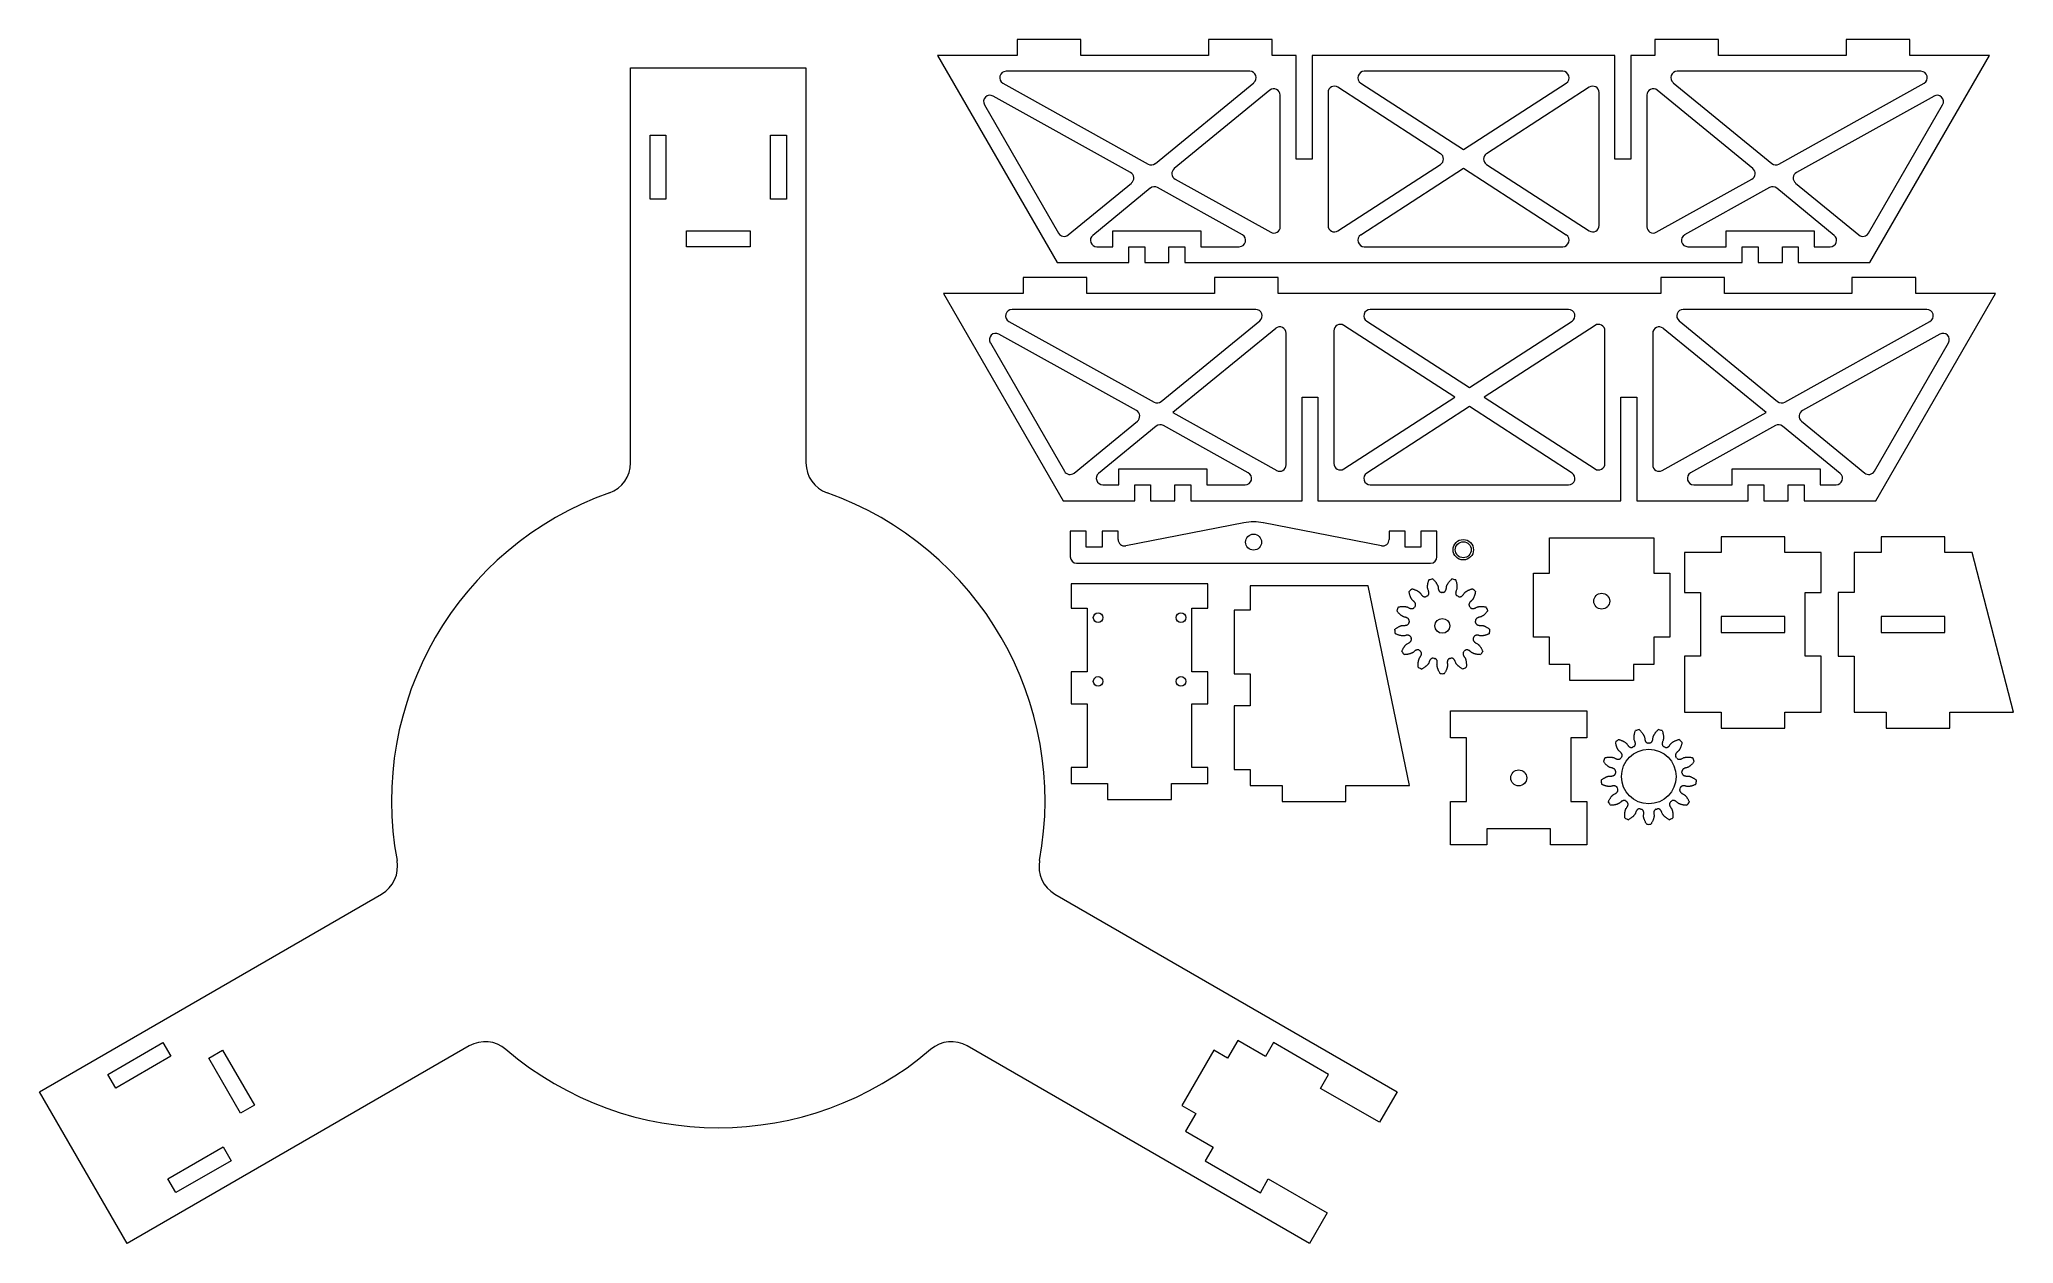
# Model space of a CAD drawing. Header units: inches. Extents: x 0.8 to 31.8, y 0.7 to 19.6.
import ezdxf

# ---------------------------------------------------------------- set-up
doc = ezdxf.new("R2010")
doc.units = ezdxf.units.IN
doc.header["$MEASUREMENT"] = 0

msp = doc.modelspace()

# ---------------------------------------------------------------- linework, layer by layer
at = {"color": 7, "linetype": 'Continuous', "lineweight": 15}
for p, q in [((17.153, 19.561), (16.153, 19.561)), ((16.153, 19.561), (16.153, 19.311)), ((17.153, 19.311), (17.153, 19.561)), ((19.153, 19.561), (19.153, 19.311)), ((20.153, 19.561), (19.153, 19.561)), ((20.153, 19.311), (20.153, 19.561)), ((26.153, 19.561), (26.153, 19.311)), ((27.153, 19.561), (26.153, 19.561)), ((27.153, 19.311), (27.153, 19.561)), ((29.153, 19.561), (29.153, 19.311)), ((30.153, 19.561), (29.153, 19.561)), ((30.153, 19.311), (30.153, 19.561)), ((14.903, 19.311), (16.779, 16.061)), ((16.153, 19.311), (14.903, 19.311)), ((19.153, 19.311), (17.153, 19.311)), ((20.528, 19.311), (20.153, 19.311)), ((20.528, 17.686), (20.528, 19.311)), ((20.778, 19.311), (20.778, 17.686)), ((25.528, 19.311), (20.778, 19.311)), ((25.528, 17.686), (25.528, 19.311)), ((25.778, 19.311), (25.778, 17.686)), ((26.153, 19.311), (25.778, 19.311)), ((29.153, 19.311), (27.153, 19.311)), ((29.526, 16.061), (31.403, 19.311)), ((31.403, 19.311), (30.153, 19.311)), ((10.089, 19.118), (12.839, 19.118)), ((10.089, 12.921), (10.089, 19.118)), ((12.839, 19.118), (12.839, 12.921)), ((19.801, 19.061), (15.978, 19.061)), ((24.709, 19.061), (21.596, 19.061)), ((30.327, 19.061), (26.504, 19.061)), ((17.93, 17.474), (15.773, 18.674)), ((15.929, 18.873), (18.207, 17.606)), ((18.319, 17.616), (19.864, 18.883)), ((20.114, 18.765), (18.615, 17.535)), ((20.278, 16.624), (20.278, 18.688)), ((21.028, 18.728), (21.028, 16.643)), ((22.793, 17.769), (21.182, 18.812)), ((21.542, 18.877), (23.153, 17.834)), ((23.153, 17.834), (24.763, 18.877)), ((25.123, 18.812), (23.512, 17.769)), ((25.278, 16.643), (25.278, 18.728)), ((26.028, 18.688), (26.028, 16.624)), ((27.691, 17.535), (26.191, 18.765)), ((26.441, 18.883), (27.987, 17.616)), ((28.099, 17.606), (30.376, 18.873)), ((30.532, 18.674), (28.376, 17.474)), ((15.638, 18.536), (16.801, 16.522)), ((29.504, 16.522), (30.667, 18.536)), ((10.394, 17.058), (10.394, 18.058)), ((10.394, 18.058), (10.644, 18.058)), ((10.644, 18.058), (10.644, 17.058)), ((12.284, 18.058), (12.534, 18.058)), ((12.284, 17.058), (12.284, 18.058)), ((12.534, 18.058), (12.534, 17.058)), ((20.778, 17.686), (20.528, 17.686)), ((25.778, 17.686), (25.528, 17.686)), ((18.629, 17.371), (20.129, 16.536)), ((21.182, 16.559), (22.793, 17.602)), ((23.153, 17.537), (21.542, 16.494)), ((24.763, 16.494), (23.153, 17.537)), ((23.512, 17.602), (25.123, 16.559)), ((26.176, 16.536), (27.676, 17.371)), ((10.644, 17.058), (10.394, 17.058)), ((12.534, 17.058), (12.284, 17.058)), ((16.951, 16.495), (17.944, 17.309)), ((18.24, 17.229), (17.337, 16.488)), ((19.684, 16.498), (18.352, 17.239)), ((27.953, 17.239), (26.621, 16.498)), ((28.968, 16.488), (28.065, 17.229)), ((28.361, 17.309), (29.354, 16.495)), ((10.964, 16.558), (11.964, 16.558)), ((10.964, 16.308), (10.964, 16.558)), ((11.964, 16.558), (11.964, 16.308)), ((17.653, 16.311), (17.653, 16.561)), ((17.653, 16.561), (19.033, 16.561)), ((19.033, 16.561), (19.033, 16.311)), ((27.273, 16.311), (27.273, 16.561)), ((27.273, 16.561), (28.653, 16.561)), ((28.653, 16.561), (28.653, 16.311)), ((11.964, 16.308), (10.964, 16.308)), ((17.4, 16.311), (17.653, 16.311)), ((17.903, 16.311), (18.153, 16.311)), ((17.903, 16.061), (17.903, 16.311)), ((18.153, 16.311), (18.153, 16.061)), ((18.533, 16.311), (18.783, 16.311)), ((18.533, 16.061), (18.533, 16.311)), ((18.783, 16.311), (18.783, 16.061)), ((19.033, 16.311), (19.635, 16.311)), ((21.596, 16.311), (24.709, 16.311)), ((26.67, 16.311), (27.273, 16.311)), ((27.523, 16.311), (27.773, 16.311)), ((27.523, 16.061), (27.523, 16.311)), ((27.773, 16.311), (27.773, 16.061)), ((28.153, 16.311), (28.403, 16.311)), ((28.153, 16.061), (28.153, 16.311)), ((28.403, 16.311), (28.403, 16.061)), ((28.653, 16.311), (28.905, 16.311)), ((17.245, 15.826), (16.245, 15.826)), ((16.245, 15.826), (16.245, 15.576)), ((16.779, 16.061), (17.903, 16.061)), ((17.245, 15.576), (17.245, 15.826)), ((18.153, 16.061), (18.533, 16.061)), ((18.783, 16.061), (27.523, 16.061)), ((19.245, 15.826), (19.245, 15.576)), ((20.245, 15.826), (19.245, 15.826)), ((20.245, 15.576), (20.245, 15.826)), ((26.245, 15.826), (26.245, 15.576)), ((27.245, 15.826), (26.245, 15.826)), ((27.245, 15.576), (27.245, 15.826)), ((27.773, 16.061), (28.153, 16.061)), ((28.403, 16.061), (29.526, 16.061)), ((29.245, 15.826), (29.245, 15.576)), ((30.245, 15.826), (29.245, 15.826)), ((30.245, 15.576), (30.245, 15.826)), ((14.995, 15.576), (16.872, 12.326)), ((16.245, 15.576), (14.995, 15.576)), ((19.245, 15.576), (17.245, 15.576)), ((26.245, 15.576), (20.245, 15.576)), ((29.245, 15.576), (27.245, 15.576)), ((29.619, 12.326), (31.495, 15.576)), ((31.495, 15.576), (30.245, 15.576)), ((19.893, 15.326), (16.071, 15.326)), ((24.801, 15.326), (21.689, 15.326)), ((30.42, 15.326), (26.597, 15.326)), ((18.022, 13.739), (15.866, 14.939)), ((16.022, 15.138), (18.299, 13.871)), ((18.411, 13.881), (19.957, 15.149)), ((20.207, 15.03), (18.593, 13.708)), ((20.37, 12.889), (20.37, 14.953)), ((21.12, 14.993), (21.12, 12.909)), ((23.015, 13.951), (21.274, 15.077)), ((21.635, 15.142), (23.245, 14.1)), ((23.245, 14.1), (24.856, 15.142)), ((25.216, 15.077), (23.475, 13.951)), ((25.37, 12.909), (25.37, 14.993)), ((26.12, 14.953), (26.12, 12.889)), ((27.897, 13.708), (26.284, 15.03)), ((26.534, 15.149), (28.079, 13.881)), ((28.191, 13.871), (30.468, 15.138)), ((30.624, 14.939), (28.468, 13.739)), ((15.731, 14.802), (16.894, 12.788)), ((29.597, 12.788), (30.76, 14.802)), ((20.62, 13.951), (20.87, 13.951)), ((20.62, 12.326), (20.62, 13.951)), ((20.87, 13.951), (20.87, 12.326)), ((21.274, 12.825), (23.015, 13.951)), ((23.475, 13.951), (25.216, 12.825)), ((25.62, 13.951), (25.87, 13.951)), ((25.62, 12.326), (25.62, 13.951)), ((25.87, 13.951), (25.87, 12.326)), ((18.593, 13.708), (20.222, 12.802)), ((23.245, 13.802), (21.635, 12.76)), ((24.856, 12.76), (23.245, 13.802)), ((26.269, 12.802), (27.897, 13.708)), ((17.044, 12.76), (18.037, 13.575)), ((18.333, 13.494), (17.429, 12.753)), ((19.776, 12.763), (18.445, 13.504)), ((28.045, 13.504), (26.714, 12.763)), ((29.061, 12.753), (28.157, 13.494)), ((28.453, 13.575), (29.447, 12.76)), ((17.745, 12.576), (17.745, 12.826)), ((17.745, 12.826), (19.125, 12.826)), ((19.125, 12.826), (19.125, 12.576)), ((27.365, 12.576), (27.365, 12.826)), ((27.365, 12.826), (28.745, 12.826)), ((28.745, 12.826), (28.745, 12.576)), ((17.493, 12.576), (17.745, 12.576)), ((17.995, 12.576), (18.245, 12.576)), ((17.995, 12.326), (17.995, 12.576)), ((18.245, 12.576), (18.245, 12.326)), ((18.625, 12.576), (18.875, 12.576)), ((18.625, 12.326), (18.625, 12.576)), ((18.875, 12.576), (18.875, 12.326)), ((19.125, 12.576), (19.728, 12.576)), ((21.689, 12.576), (24.801, 12.576)), ((26.763, 12.576), (27.365, 12.576)), ((27.615, 12.576), (27.865, 12.576)), ((27.615, 12.326), (27.615, 12.576)), ((27.865, 12.576), (27.865, 12.326)), ((28.245, 12.576), (28.495, 12.576)), ((28.245, 12.326), (28.245, 12.576)), ((28.495, 12.576), (28.495, 12.326)), ((28.745, 12.576), (28.998, 12.576)), ((16.872, 12.326), (17.995, 12.326)), ((18.245, 12.326), (18.625, 12.326)), ((18.875, 12.326), (20.62, 12.326)), ((20.87, 12.326), (25.62, 12.326)), ((25.87, 12.326), (27.615, 12.326)), ((27.865, 12.326), (28.245, 12.326)), ((28.495, 12.326), (29.619, 12.326)), ((16.985, 11.847), (16.985, 11.447)), ((17.235, 11.847), (16.985, 11.847)), ((17.235, 11.597), (17.235, 11.847)), ((17.485, 11.847), (17.485, 11.597)), ((17.735, 11.847), (17.485, 11.847)), ((17.735, 11.718), (17.735, 11.847)), ((19.708, 11.98), (17.854, 11.62)), ((21.866, 11.62), (20.013, 11.98)), ((21.985, 11.847), (21.985, 11.718)), ((22.235, 11.847), (21.985, 11.847)), ((22.235, 11.597), (22.235, 11.847)), ((22.485, 11.847), (22.485, 11.597)), ((22.735, 11.847), (22.485, 11.847)), ((22.735, 11.447), (22.735, 11.847)), ((17.485, 11.597), (17.235, 11.597)), ((22.485, 11.597), (22.235, 11.597)), ((24.5, 11.743), (26.14, 11.743)), ((24.5, 11.189), (24.5, 11.743)), ((26.14, 11.743), (26.14, 11.189)), ((26.621, 11.512), (26.621, 10.887)), ((27.191, 11.512), (26.621, 11.512)), ((27.191, 11.762), (27.191, 11.512)), ((28.191, 11.762), (27.191, 11.762)), ((28.191, 11.512), (28.191, 11.762)), ((28.761, 11.512), (28.191, 11.512)), ((28.761, 10.887), (28.761, 11.512)), ((29.279, 11.512), (29.279, 10.887)), ((29.704, 11.512), (29.279, 11.512)), ((29.704, 11.762), (29.704, 11.512)), ((30.704, 11.762), (29.704, 11.762)), ((30.704, 11.512), (30.704, 11.762)), ((31.129, 11.512), (30.704, 11.512)), ((31.779, 9.012), (31.129, 11.512)), ((17.085, 11.347), (22.635, 11.347)), ((24.25, 10.189), (24.25, 11.189)), ((24.25, 11.189), (24.5, 11.189)), ((26.14, 11.189), (26.39, 11.189)), ((26.39, 11.189), (26.39, 10.189)), ((17.001, 11.023), (17.001, 10.643)), ((19.141, 11.023), (17.001, 11.023)), ((19.141, 10.643), (19.141, 11.023)), ((19.807, 10.991), (19.807, 10.611)), ((21.657, 10.991), (19.807, 10.991)), ((22.307, 7.861), (21.657, 10.991)), ((26.621, 10.887), (26.871, 10.887)), ((26.871, 10.887), (26.871, 9.887)), ((28.511, 10.887), (28.761, 10.887)), ((28.511, 9.887), (28.511, 10.887)), ((29.029, 10.887), (29.029, 9.887)), ((29.279, 10.887), (29.029, 10.887)), ((17.001, 10.643), (17.251, 10.643)), ((17.251, 10.643), (17.251, 9.643)), ((18.891, 10.643), (19.141, 10.643)), ((18.891, 9.643), (18.891, 10.643)), ((19.557, 10.611), (19.557, 9.611)), ((19.807, 10.611), (19.557, 10.611)), ((28.191, 10.512), (27.191, 10.512)), ((27.191, 10.512), (27.191, 10.262)), ((27.191, 10.262), (28.191, 10.262)), ((28.191, 10.262), (28.191, 10.512)), ((30.704, 10.512), (29.704, 10.512)), ((29.704, 10.512), (29.704, 10.262)), ((29.704, 10.262), (30.704, 10.262)), ((30.704, 10.262), (30.704, 10.512)), ((24.5, 10.189), (24.25, 10.189)), ((24.5, 9.759), (24.5, 10.189)), ((26.39, 10.189), (26.14, 10.189)), ((26.14, 10.189), (26.14, 9.759)), ((17.001, 9.643), (17.001, 9.143)), ((17.251, 9.643), (17.001, 9.643)), ((19.141, 9.643), (18.891, 9.643)), ((19.141, 9.143), (19.141, 9.643)), ((19.557, 9.611), (19.807, 9.611)), ((19.807, 9.611), (19.807, 9.111)), ((24.82, 9.759), (24.5, 9.759)), ((24.82, 9.509), (24.82, 9.759)), ((25.82, 9.759), (25.82, 9.509)), ((26.14, 9.759), (25.82, 9.759)), ((26.621, 9.887), (26.621, 9.012)), ((26.871, 9.887), (26.621, 9.887)), ((28.761, 9.887), (28.511, 9.887)), ((28.761, 9.012), (28.761, 9.887)), ((29.029, 9.887), (29.279, 9.887)), ((29.279, 9.887), (29.279, 9.012)), ((25.82, 9.509), (24.82, 9.509)), ((17.001, 9.143), (17.251, 9.143)), ((17.251, 9.143), (17.251, 8.143)), ((18.891, 9.143), (19.141, 9.143)), ((18.891, 8.143), (18.891, 9.143)), ((19.557, 9.111), (19.557, 8.111)), ((19.807, 9.111), (19.557, 9.111)), ((22.948, 9.029), (25.088, 9.029)), ((22.948, 8.609), (22.948, 9.029)), ((25.088, 9.029), (25.088, 8.609)), ((26.621, 9.012), (27.191, 9.012)), ((27.191, 9.012), (27.191, 8.762)), ((28.191, 9.012), (28.761, 9.012)), ((28.191, 8.762), (28.191, 9.012)), ((29.279, 9.012), (29.779, 9.012)), ((29.779, 9.012), (29.779, 8.762)), ((30.779, 9.012), (31.779, 9.012)), ((30.779, 8.762), (30.779, 9.012)), ((27.191, 8.762), (28.191, 8.762)), ((29.779, 8.762), (30.779, 8.762)), ((23.198, 8.609), (22.948, 8.609)), ((23.198, 7.609), (23.198, 8.609)), ((25.088, 8.609), (24.838, 8.609)), ((24.838, 8.609), (24.838, 7.609)), ((17.001, 8.143), (17.001, 7.893)), ((17.251, 8.143), (17.001, 8.143)), ((19.141, 8.143), (18.891, 8.143)), ((19.141, 7.893), (19.141, 8.143)), ((19.557, 8.111), (19.807, 8.111)), ((19.807, 8.111), (19.807, 7.861)), ((17.001, 7.893), (17.571, 7.893)), ((17.571, 7.893), (17.571, 7.643)), ((18.571, 7.893), (19.141, 7.893)), ((18.571, 7.643), (18.571, 7.893)), ((19.807, 7.861), (20.307, 7.861)), ((20.307, 7.861), (20.307, 7.611)), ((21.307, 7.861), (22.307, 7.861)), ((21.307, 7.611), (21.307, 7.861)), ((17.571, 7.643), (18.571, 7.643)), ((20.307, 7.611), (21.307, 7.611)), ((22.948, 6.929), (22.948, 7.609)), ((22.948, 7.609), (23.198, 7.609)), ((24.838, 7.609), (25.088, 7.609)), ((25.088, 7.609), (25.088, 6.929)), ((24.518, 7.179), (23.518, 7.179)), ((23.518, 7.179), (23.518, 6.929)), ((24.518, 6.929), (24.518, 7.179)), ((23.518, 6.929), (22.948, 6.929)), ((25.088, 6.929), (24.518, 6.929)), ((0.817, 3.058), (6.184, 6.157)), ((16.745, 6.157), (22.111, 3.058)), ((1.888, 3.329), (2.754, 3.829)), ((7.559, 3.775), (2.192, 0.677)), ((2.754, 3.829), (2.879, 3.613)), ((20.736, 0.677), (15.37, 3.775)), ((19.612, 3.86), (19.452, 3.583)), ((20.045, 3.61), (19.612, 3.86)), ((20.17, 3.827), (20.045, 3.61)), ((21.036, 3.327), (20.17, 3.827)), ((2.879, 3.613), (2.013, 3.113)), ((3.472, 3.586), (3.689, 3.711)), ((3.972, 2.72), (3.472, 3.586)), ((3.689, 3.711), (4.189, 2.845)), ((19.236, 3.708), (18.736, 2.842)), ((19.452, 3.583), (19.236, 3.708)), ((2.013, 3.113), (1.888, 3.329)), ((20.911, 3.11), (21.036, 3.327)), ((21.834, 2.578), (20.911, 3.11)), ((2.192, 0.677), (0.817, 3.058)), ((4.189, 2.845), (3.972, 2.72)), ((18.736, 2.842), (18.952, 2.717)), ((22.111, 3.058), (21.834, 2.578)), ((18.952, 2.717), (18.792, 2.44)), ((2.833, 1.692), (3.699, 2.192)), ((3.699, 2.192), (3.824, 1.976)), ((18.792, 2.44), (19.225, 2.19)), ((19.225, 2.19), (19.1, 1.973)), ((3.824, 1.976), (2.958, 1.476)), ((19.1, 1.973), (19.966, 1.473)), ((2.958, 1.476), (2.833, 1.692)), ((19.966, 1.473), (20.091, 1.69)), ((20.091, 1.69), (21.014, 1.157)), ((21.014, 1.157), (20.736, 0.677))]:
    msp.add_line(p, q, dxfattribs=at)
for centre, radius in [((19.86, 11.677), 0.125), ((23.149, 11.558), 0.16), ((23.149, 11.558), 0.125), ((25.32, 10.751), 0.125), ((17.421, 10.493), 0.075), ((18.721, 10.493), 0.075), ((22.82, 10.364), 0.116), ((17.421, 9.493), 0.075), ((18.721, 9.493), 0.075), ((26.058, 8.001), 0.428), ((24.018, 7.979), 0.125)]:
    msp.add_circle(centre, radius, dxfattribs=at)
for centre, radius, start, end in [((15.978, 18.961), 0.1, 90, 240.906), ((19.801, 18.961), 0.1, 309.3466, 90), ((21.596, 18.961), 0.1, 90, 237.0948), ((24.709, 18.961), 0.1, 302.9052, 90), ((26.504, 18.961), 0.1, 90, 230.6534), ((30.327, 18.961), 0.1, 299.094, 90), ((15.725, 18.586), 0.1, 60.906, 210), ((20.178, 18.688), 0.1, 0, 129.3466), ((21.128, 18.728), 0.1, 57.0948, 180), ((25.178, 18.728), 0.1, 0, 122.9052), ((26.128, 18.688), 0.1, 50.6534, 180), ((30.58, 18.586), 0.1, 330, 119.094), ((22.738, 17.686), 0.1, 302.9052, 57.0948), ((23.567, 17.686), 0.1, 122.9052, 237.0948), ((17.881, 17.387), 0.1, 309.3466, 60.906), ((18.255, 17.693), 0.1, 240.906, 309.3466), ((18.678, 17.458), 0.1, 129.3466, 240.906), ((27.627, 17.458), 0.1, 299.094, 50.6534), ((28.05, 17.693), 0.1, 230.6534, 299.094), ((28.424, 17.387), 0.1, 119.094, 230.6534), ((18.304, 17.151), 0.1, 60.906, 129.3466), ((28.001, 17.151), 0.1, 50.6534, 119.094), ((16.888, 16.572), 0.1, 210, 309.3466), ((17.4, 16.411), 0.1, 129.3466, 270), ((19.635, 16.411), 0.1, 270, 60.906), ((20.178, 16.624), 0.1, 240.906, 0), ((21.128, 16.643), 0.1, 180, 302.9052), ((21.596, 16.411), 0.1, 122.9052, 270), ((24.709, 16.411), 0.1, 270, 57.0948), ((25.178, 16.643), 0.1, 237.0948, 0), ((26.128, 16.624), 0.1, 180, 299.094), ((26.67, 16.411), 0.1, 119.094, 270), ((28.905, 16.411), 0.1, 270, 50.6534), ((29.417, 16.572), 0.1, 230.6534, 330), ((16.071, 15.226), 0.1, 90, 240.906), ((19.893, 15.226), 0.1, 309.3466, 90), ((21.689, 15.226), 0.1, 90, 237.0948), ((24.801, 15.226), 0.1, 302.9052, 90), ((26.597, 15.226), 0.1, 90, 230.6534), ((30.42, 15.226), 0.1, 299.094, 90), ((15.817, 14.852), 0.1, 60.906, 210), ((20.27, 14.953), 0.1, 360, 129.3466), ((21.22, 14.993), 0.1, 57.0948, 180), ((25.27, 14.993), 0.1, 0, 122.9052), ((26.22, 14.953), 0.1, 50.6534, 180), ((30.673, 14.852), 0.1, 330, 119.094), ((17.974, 13.652), 0.1, 309.3466, 60.906), ((18.348, 13.959), 0.1, 240.906, 309.3466), ((28.143, 13.959), 0.1, 230.6534, 299.094), ((28.517, 13.652), 0.1, 119.094, 230.6534), ((18.396, 13.417), 0.1, 60.906, 129.3466), ((28.094, 13.417), 0.1, 50.6534, 119.094), ((9.589, 12.921), 0.5, 289.4712, 0), ((13.339, 12.921), 0.5, 180, 250.5288), ((16.98, 12.838), 0.1, 210, 309.3466), ((17.493, 12.676), 0.1, 129.3466, 270), ((19.728, 12.676), 0.1, 270, 60.906), ((20.27, 12.889), 0.1, 240.906, 0), ((21.22, 12.909), 0.1, 180, 302.9052), ((21.689, 12.676), 0.1, 122.9052, 270), ((24.801, 12.676), 0.1, 270, 57.0948), ((25.27, 12.909), 0.1, 237.0948, 0), ((26.22, 12.889), 0.1, 180, 299.094), ((26.763, 12.676), 0.1, 119.094, 270), ((28.998, 12.676), 0.1, 270, 50.6534), ((29.51, 12.838), 0.1, 230.6534, 330), ((11.464, 7.618), 5.125, 109.4712, 190.5288), ((11.464, 7.618), 5.125, 349.4712, 70.5288), ((19.86, 11.195), 0.8, 79, 101), ((17.835, 11.718), 0.1, 180, 281), ((21.885, 11.718), 0.1, 259, 0), ((17.085, 11.447), 0.1, 180, 270), ((22.635, 11.447), 0.1, 270, 0), ((22.82, 10.364), 0.75, 129.1193, 133.9577), ((22.82, 10.364), 0.75, 101.427, 106.2653), ((22.82, 10.364), 0.525, 88.9389, 91.0611), ((22.82, 10.364), 0.75, 73.7347, 78.573), ((22.82, 10.364), 0.75, 46.0423, 50.8807), ((22.82, 10.364), 0.75, 156.8116, 161.65), ((22.82, 10.364), 0.525, 144.3236, 146.4457), ((22.82, 10.364), 0.525, 116.6313, 118.7534), ((22.82, 10.364), 0.525, 61.2466, 63.3687), ((22.82, 10.364), 0.525, 33.5543, 35.6764), ((22.82, 10.364), 0.75, 18.35, 23.1884), ((22.82, 10.364), 0.75, 184.5039, 189.3423), ((22.82, 10.364), 0.525, 172.0159, 174.138), ((22.82, 10.364), 0.525, 5.862, 7.9841), ((22.82, 10.364), 0.75, 350.6577, 355.4961), ((22.82, 10.364), 0.75, 212.1962, 217.0346), ((22.82, 10.364), 0.525, 199.7082, 201.8303), ((22.82, 10.364), 0.525, 227.4005, 229.5226), ((22.82, 10.364), 0.525, 310.4774, 312.5995), ((22.82, 10.364), 0.525, 338.1697, 340.2918), ((22.82, 10.364), 0.75, 322.9654, 327.8038), ((22.82, 10.364), 0.75, 239.8885, 244.7269), ((22.82, 10.364), 0.525, 255.0928, 257.2149), ((22.82, 10.364), 0.75, 267.5808, 272.4192), ((22.82, 10.364), 0.525, 282.7851, 284.9072), ((22.82, 10.364), 0.75, 295.2731, 300.1115), ((26.058, 8.001), 0.75, 101.427, 106.2653), ((26.058, 8.001), 0.75, 73.7347, 78.573), ((26.058, 8.001), 0.75, 129.1193, 133.9577), ((26.058, 8.001), 0.525, 116.6313, 118.7534), ((26.058, 8.001), 0.525, 88.9389, 91.0611), ((26.058, 8.001), 0.525, 61.2466, 63.3687), ((26.058, 8.001), 0.75, 46.0423, 50.8807), ((26.058, 8.001), 0.75, 156.8116, 161.65), ((26.058, 8.001), 0.525, 172.0159, 174.138), ((26.058, 8.001), 0.525, 144.3236, 146.4457), ((26.058, 8.001), 0.525, 33.5543, 35.6764), ((26.058, 8.001), 0.525, 5.862, 7.9841), ((26.058, 8.001), 0.75, 18.35, 23.1884), ((26.058, 8.001), 0.75, 184.5039, 189.3423), ((26.058, 8.001), 0.525, 199.7082, 201.8303), ((26.058, 8.001), 0.525, 338.1697, 340.2918), ((26.058, 8.001), 0.75, 350.6577, 355.4961), ((26.058, 8.001), 0.75, 212.1962, 217.0346), ((26.058, 8.001), 0.525, 227.4005, 229.5226), ((26.058, 8.001), 0.525, 255.0928, 257.2149), ((26.058, 8.001), 0.525, 282.7851, 284.9072), ((26.058, 8.001), 0.525, 310.4774, 312.5995), ((26.058, 8.001), 0.75, 322.9654, 327.8038), ((26.058, 8.001), 0.75, 239.8885, 244.7269), ((26.058, 8.001), 0.75, 267.5808, 272.4192), ((26.058, 8.001), 0.75, 295.2731, 300.1115), ((5.934, 6.59), 0.5, 300, 10.5288), ((16.995, 6.59), 0.5, 169.4712, 240), ((7.809, 3.342), 0.5, 49.4712, 120), ((11.464, 7.618), 5.125, 229.4712, 310.5288), ((15.12, 3.342), 0.5, 60, 130.5288)]:
    msp.add_arc(centre, radius, start, end, dxfattribs=at)
for points, knots in [([(22.393, 10.67), (22.394, 10.671), (22.397, 10.675), (22.4, 10.683), (22.401, 10.694), (22.401, 10.703), (22.399, 10.712), (22.395, 10.721), (22.391, 10.728), (22.385, 10.736), (22.38, 10.742), (22.376, 10.746), (22.372, 10.75), (22.364, 10.757), (22.355, 10.762), (22.348, 10.771), (22.345, 10.776), (22.34, 10.782), (22.336, 10.79), (22.33, 10.799), (22.325, 10.81), (22.32, 10.823), (22.315, 10.836), (22.31, 10.852), (22.305, 10.869), (22.302, 10.886), (22.3, 10.898), (22.299, 10.904)], [0, 0, 0, 0, 0.0151257, 0.0562633, 0.0947292, 0.1304853, 0.1643273, 0.1972666, 0.230204, 0.2638448, 0.2987141, 0.3167381, 0.3352047, 0.3541467, 0.4330591, 0.4514322, 0.4750547, 0.5039267, 0.5380482, 0.5774191, 0.6220394, 0.6719092, 0.7270285, 0.7873972, 0.8530153, 0.9238829, 0.9851329, 0.9851329, 0.9851329, 0.9851329]), ([(22.346, 10.946), (22.352, 10.944), (22.363, 10.941), (22.38, 10.935), (22.396, 10.928), (22.411, 10.922), (22.424, 10.915), (22.436, 10.908), (22.446, 10.902), (22.455, 10.896), (22.462, 10.89), (22.468, 10.885), (22.472, 10.88), (22.48, 10.873), (22.484, 10.863), (22.49, 10.854), (22.493, 10.85), (22.497, 10.845), (22.502, 10.84), (22.509, 10.833), (22.516, 10.828), (22.524, 10.824), (22.533, 10.82), (22.542, 10.819), (22.553, 10.819), (22.561, 10.821), (22.566, 10.823), (22.567, 10.824)], [0.0148671, 0.0148671, 0.0148671, 0.0148671, 0.0761171, 0.1469847, 0.2126028, 0.2729715, 0.3280908, 0.3779606, 0.4225809, 0.4619518, 0.4960733, 0.5249453, 0.5485678, 0.5669409, 0.6458533, 0.6647953, 0.6832619, 0.7012859, 0.7361552, 0.769796, 0.8027334, 0.8356727, 0.8695147, 0.9052708, 0.9437367, 0.9848743, 1, 1, 1, 1]), ([(22.584, 10.833), (22.585, 10.834), (22.59, 10.836), (22.596, 10.842), (22.603, 10.85), (22.607, 10.859), (22.609, 10.868), (22.61, 10.877), (22.609, 10.886), (22.608, 10.895), (22.606, 10.903), (22.604, 10.909), (22.603, 10.913), (22.599, 10.923), (22.594, 10.932), (22.592, 10.943), (22.591, 10.949), (22.59, 10.957), (22.589, 10.966), (22.589, 10.977), (22.589, 10.989), (22.59, 11.002), (22.592, 11.017), (22.595, 11.033), (22.599, 11.05), (22.604, 11.067), (22.608, 11.079), (22.609, 11.084)], [0, 0, 0, 0, 0.0151257, 0.0562633, 0.0947292, 0.1304853, 0.1643273, 0.1972666, 0.230204, 0.2638448, 0.2987141, 0.3167381, 0.3352047, 0.3541467, 0.4330591, 0.4514322, 0.4750547, 0.5039267, 0.5380482, 0.5774191, 0.6220394, 0.6719092, 0.7270285, 0.7873972, 0.8530153, 0.9238829, 0.9851329, 0.9851329, 0.9851329, 0.9851329]), ([(22.671, 11.099), (22.675, 11.095), (22.684, 11.087), (22.696, 11.074), (22.707, 11.061), (22.717, 11.048), (22.726, 11.036), (22.733, 11.024), (22.739, 11.014), (22.744, 11.004), (22.747, 10.996), (22.75, 10.989), (22.752, 10.983), (22.755, 10.972), (22.755, 10.961), (22.756, 10.951), (22.757, 10.946), (22.758, 10.94), (22.76, 10.932), (22.763, 10.924), (22.767, 10.916), (22.772, 10.908), (22.778, 10.901), (22.786, 10.895), (22.795, 10.891), (22.803, 10.889), (22.808, 10.889), (22.81, 10.889)], [0.0148671, 0.0148671, 0.0148671, 0.0148671, 0.0761171, 0.1469847, 0.2126028, 0.2729715, 0.3280908, 0.3779606, 0.4225809, 0.4619518, 0.4960733, 0.5249453, 0.5485678, 0.5669409, 0.6458533, 0.6647953, 0.6832619, 0.7012859, 0.7361552, 0.769796, 0.8027334, 0.8356727, 0.8695147, 0.9052708, 0.9437367, 0.9848743, 1, 1, 1, 1]), ([(22.829, 10.889), (22.831, 10.889), (22.836, 10.889), (22.844, 10.891), (22.853, 10.895), (22.861, 10.901), (22.867, 10.908), (22.872, 10.916), (22.876, 10.924), (22.879, 10.932), (22.881, 10.94), (22.882, 10.946), (22.883, 10.951), (22.884, 10.961), (22.884, 10.972), (22.887, 10.983), (22.889, 10.989), (22.892, 10.996), (22.895, 11.004), (22.9, 11.014), (22.906, 11.024), (22.913, 11.036), (22.922, 11.048), (22.932, 11.061), (22.943, 11.074), (22.956, 11.087), (22.964, 11.095), (22.968, 11.099)], [0, 0, 0, 0, 0.0151257, 0.0562633, 0.0947292, 0.1304853, 0.1643273, 0.1972666, 0.230204, 0.2638448, 0.2987141, 0.3167381, 0.3352047, 0.3541467, 0.4330591, 0.4514322, 0.4750547, 0.5039267, 0.5380482, 0.5774191, 0.6220394, 0.6719092, 0.7270285, 0.7873972, 0.8530153, 0.9238829, 0.9851329, 0.9851329, 0.9851329, 0.9851329]), ([(23.03, 11.084), (23.031, 11.079), (23.035, 11.067), (23.04, 11.05), (23.044, 11.033), (23.047, 11.017), (23.049, 11.002), (23.05, 10.989), (23.05, 10.977), (23.05, 10.966), (23.049, 10.957), (23.049, 10.949), (23.048, 10.943), (23.045, 10.932), (23.04, 10.923), (23.036, 10.913), (23.035, 10.909), (23.033, 10.903), (23.031, 10.895), (23.03, 10.886), (23.029, 10.877), (23.03, 10.868), (23.033, 10.859), (23.036, 10.85), (23.043, 10.842), (23.049, 10.836), (23.054, 10.834), (23.055, 10.833)], [0.0148671, 0.0148671, 0.0148671, 0.0148671, 0.0761171, 0.1469847, 0.2126028, 0.2729715, 0.3280908, 0.3779606, 0.4225809, 0.4619518, 0.4960733, 0.5249453, 0.5485678, 0.5669409, 0.6458533, 0.6647953, 0.6832619, 0.7012859, 0.7361552, 0.769796, 0.8027334, 0.8356727, 0.8695147, 0.9052708, 0.9437367, 0.9848743, 1, 1, 1, 1]), ([(23.072, 10.824), (23.073, 10.823), (23.078, 10.821), (23.086, 10.819), (23.097, 10.819), (23.106, 10.82), (23.115, 10.824), (23.123, 10.828), (23.13, 10.833), (23.137, 10.84), (23.142, 10.845), (23.146, 10.85), (23.149, 10.854), (23.155, 10.863), (23.159, 10.873), (23.167, 10.88), (23.171, 10.885), (23.177, 10.89), (23.184, 10.896), (23.193, 10.902), (23.203, 10.908), (23.215, 10.915), (23.228, 10.922), (23.243, 10.928), (23.259, 10.935), (23.276, 10.941), (23.287, 10.944), (23.293, 10.946)], [0, 0, 0, 0, 0.0151257, 0.0562633, 0.0947292, 0.1304853, 0.1643273, 0.1972666, 0.230204, 0.2638448, 0.2987141, 0.3167381, 0.3352047, 0.3541467, 0.4330591, 0.4514322, 0.4750547, 0.5039267, 0.5380482, 0.5774191, 0.6220394, 0.6719092, 0.7270285, 0.7873972, 0.8530153, 0.9238829, 0.9851329, 0.9851329, 0.9851329, 0.9851329]), ([(23.34, 10.904), (23.339, 10.898), (23.337, 10.886), (23.334, 10.869), (23.329, 10.852), (23.324, 10.836), (23.319, 10.823), (23.314, 10.81), (23.309, 10.799), (23.304, 10.79), (23.299, 10.782), (23.294, 10.776), (23.291, 10.771), (23.284, 10.762), (23.275, 10.757), (23.267, 10.75), (23.263, 10.746), (23.259, 10.742), (23.254, 10.736), (23.248, 10.728), (23.244, 10.721), (23.241, 10.712), (23.238, 10.703), (23.238, 10.694), (23.239, 10.683), (23.243, 10.675), (23.245, 10.671), (23.246, 10.67)], [0.0148671, 0.0148671, 0.0148671, 0.0148671, 0.0761171, 0.1469847, 0.2126028, 0.2729715, 0.3280908, 0.3779606, 0.4225809, 0.4619518, 0.4960733, 0.5249453, 0.5485678, 0.5669409, 0.6458533, 0.6647953, 0.6832619, 0.7012859, 0.7361552, 0.769796, 0.8027334, 0.8356727, 0.8695147, 0.9052708, 0.9437367, 0.9848743, 1, 1, 1, 1]), ([(22.3, 10.437), (22.3, 10.438), (22.3, 10.443), (22.299, 10.452), (22.296, 10.461), (22.291, 10.47), (22.285, 10.477), (22.278, 10.483), (22.27, 10.487), (22.262, 10.491), (22.255, 10.494), (22.249, 10.496), (22.244, 10.498), (22.234, 10.5), (22.223, 10.501), (22.213, 10.505), (22.208, 10.508), (22.201, 10.512), (22.193, 10.516), (22.184, 10.522), (22.174, 10.529), (22.164, 10.538), (22.153, 10.548), (22.141, 10.559), (22.129, 10.572), (22.118, 10.586), (22.111, 10.595), (22.108, 10.6)], [0, 0, 0, 0, 0.0151257, 0.0562633, 0.0947292, 0.1304853, 0.1643273, 0.1972666, 0.230204, 0.2638448, 0.2987141, 0.3167381, 0.3352047, 0.3541467, 0.4330591, 0.4514322, 0.4750547, 0.5039267, 0.5380482, 0.5774191, 0.6220394, 0.6719092, 0.7270285, 0.7873972, 0.8530153, 0.9238829, 0.9851329, 0.9851329, 0.9851329, 0.9851329]), ([(22.13, 10.659), (22.135, 10.66), (22.147, 10.663), (22.165, 10.665), (22.182, 10.667), (22.199, 10.668), (22.213, 10.668), (22.227, 10.668), (22.239, 10.667), (22.249, 10.665), (22.258, 10.663), (22.266, 10.662), (22.272, 10.66), (22.282, 10.657), (22.291, 10.65), (22.3, 10.645), (22.304, 10.643), (22.31, 10.64), (22.318, 10.638), (22.326, 10.635), (22.335, 10.634), (22.344, 10.634), (22.353, 10.635), (22.363, 10.638), (22.372, 10.643), (22.378, 10.649), (22.381, 10.653), (22.382, 10.654)], [0.0148671, 0.0148671, 0.0148671, 0.0148671, 0.0761171, 0.1469847, 0.2126028, 0.2729715, 0.3280908, 0.3779606, 0.4225809, 0.4619518, 0.4960733, 0.5249453, 0.5485678, 0.5669409, 0.6458533, 0.6647953, 0.6832619, 0.7012859, 0.7361552, 0.769796, 0.8027334, 0.8356727, 0.8695147, 0.9052708, 0.9437367, 0.9848743, 1, 1, 1, 1]), ([(23.257, 10.654), (23.258, 10.653), (23.261, 10.649), (23.267, 10.643), (23.276, 10.638), (23.286, 10.635), (23.295, 10.634), (23.304, 10.634), (23.313, 10.635), (23.321, 10.638), (23.329, 10.64), (23.335, 10.643), (23.339, 10.645), (23.348, 10.65), (23.357, 10.657), (23.367, 10.66), (23.373, 10.662), (23.381, 10.663), (23.39, 10.665), (23.4, 10.667), (23.412, 10.668), (23.426, 10.668), (23.441, 10.668), (23.457, 10.667), (23.474, 10.665), (23.492, 10.663), (23.504, 10.66), (23.509, 10.659)], [0, 0, 0, 0, 0.0151257, 0.0562633, 0.0947292, 0.1304853, 0.1643273, 0.1972666, 0.230204, 0.2638448, 0.2987141, 0.3167381, 0.3352047, 0.3541467, 0.4330591, 0.4514322, 0.4750547, 0.5039267, 0.5380482, 0.5774191, 0.6220394, 0.6719092, 0.7270285, 0.7873972, 0.8530153, 0.9238829, 0.9851329, 0.9851329, 0.9851329, 0.9851329]), ([(23.531, 10.6), (23.528, 10.595), (23.521, 10.586), (23.51, 10.572), (23.498, 10.559), (23.486, 10.548), (23.475, 10.538), (23.465, 10.529), (23.455, 10.522), (23.446, 10.516), (23.438, 10.512), (23.431, 10.508), (23.426, 10.505), (23.416, 10.501), (23.405, 10.5), (23.395, 10.498), (23.39, 10.496), (23.384, 10.494), (23.377, 10.491), (23.369, 10.487), (23.361, 10.483), (23.354, 10.477), (23.348, 10.47), (23.343, 10.461), (23.34, 10.452), (23.339, 10.443), (23.339, 10.438), (23.339, 10.437)], [0.0148671, 0.0148671, 0.0148671, 0.0148671, 0.0761171, 0.1469847, 0.2126028, 0.2729715, 0.3280908, 0.3779606, 0.4225809, 0.4619518, 0.4960733, 0.5249453, 0.5485678, 0.5669409, 0.6458533, 0.6647953, 0.6832619, 0.7012859, 0.7361552, 0.769796, 0.8027334, 0.8356727, 0.8695147, 0.9052708, 0.9437367, 0.9848743, 1, 1, 1, 1]), ([(22.072, 10.305), (22.076, 10.308), (22.085, 10.316), (22.1, 10.326), (22.114, 10.336), (22.128, 10.345), (22.141, 10.352), (22.153, 10.357), (22.165, 10.362), (22.175, 10.366), (22.183, 10.368), (22.191, 10.37), (22.197, 10.371), (22.208, 10.373), (22.218, 10.371), (22.229, 10.371), (22.234, 10.372), (22.24, 10.372), (22.248, 10.373), (22.257, 10.375), (22.265, 10.378), (22.273, 10.382), (22.281, 10.387), (22.288, 10.394), (22.294, 10.403), (22.296, 10.411), (22.297, 10.416), (22.297, 10.417)], [0.0148671, 0.0148671, 0.0148671, 0.0148671, 0.0761171, 0.1469847, 0.2126028, 0.2729715, 0.3280908, 0.3779606, 0.4225809, 0.4619518, 0.4960733, 0.5249453, 0.5485678, 0.5669409, 0.6458533, 0.6647953, 0.6832619, 0.7012859, 0.7361552, 0.769796, 0.8027334, 0.8356727, 0.8695147, 0.9052708, 0.9437367, 0.9848743, 1, 1, 1, 1]), ([(22.325, 10.187), (22.325, 10.188), (22.323, 10.193), (22.318, 10.2), (22.311, 10.207), (22.302, 10.212), (22.294, 10.215), (22.285, 10.217), (22.276, 10.218), (22.267, 10.218), (22.259, 10.217), (22.253, 10.216), (22.248, 10.215), (22.238, 10.212), (22.228, 10.208), (22.217, 10.207), (22.211, 10.207), (22.203, 10.207), (22.194, 10.208), (22.183, 10.209), (22.171, 10.211), (22.158, 10.213), (22.144, 10.217), (22.128, 10.222), (22.112, 10.228), (22.095, 10.234), (22.084, 10.24), (22.079, 10.242)], [0, 0, 0, 0, 0.0151257, 0.0562633, 0.0947292, 0.1304853, 0.1643273, 0.1972666, 0.230204, 0.2638448, 0.2987141, 0.3167381, 0.3352047, 0.3541467, 0.4330591, 0.4514322, 0.4750547, 0.5039267, 0.5380482, 0.5774191, 0.6220394, 0.6719092, 0.7270285, 0.7873972, 0.8530153, 0.9238829, 0.9851329, 0.9851329, 0.9851329, 0.9851329]), ([(23.56, 10.242), (23.555, 10.24), (23.544, 10.234), (23.528, 10.228), (23.511, 10.222), (23.495, 10.217), (23.481, 10.213), (23.468, 10.211), (23.456, 10.209), (23.445, 10.208), (23.436, 10.207), (23.428, 10.207), (23.422, 10.207), (23.411, 10.208), (23.401, 10.212), (23.391, 10.215), (23.386, 10.216), (23.38, 10.217), (23.372, 10.218), (23.363, 10.218), (23.354, 10.217), (23.346, 10.215), (23.337, 10.212), (23.329, 10.207), (23.321, 10.2), (23.316, 10.193), (23.314, 10.188), (23.314, 10.187)], [0.0148671, 0.0148671, 0.0148671, 0.0148671, 0.0761171, 0.1469847, 0.2126028, 0.2729715, 0.3280908, 0.3779606, 0.4225809, 0.4619518, 0.4960733, 0.5249453, 0.5485678, 0.5669409, 0.6458533, 0.6647953, 0.6832619, 0.7012859, 0.7361552, 0.769796, 0.8027334, 0.8356727, 0.8695147, 0.9052708, 0.9437367, 0.9848743, 1, 1, 1, 1]), ([(23.342, 10.417), (23.342, 10.416), (23.343, 10.411), (23.346, 10.403), (23.351, 10.394), (23.358, 10.387), (23.366, 10.382), (23.374, 10.378), (23.382, 10.375), (23.391, 10.373), (23.399, 10.372), (23.405, 10.372), (23.41, 10.371), (23.421, 10.371), (23.431, 10.373), (23.442, 10.371), (23.448, 10.37), (23.456, 10.368), (23.465, 10.366), (23.474, 10.362), (23.486, 10.357), (23.498, 10.352), (23.511, 10.345), (23.525, 10.336), (23.539, 10.326), (23.554, 10.316), (23.563, 10.308), (23.567, 10.305)], [0, 0, 0, 0, 0.0151257, 0.0562633, 0.0947292, 0.1304853, 0.1643273, 0.1972666, 0.230204, 0.2638448, 0.2987141, 0.3167381, 0.3352047, 0.3541467, 0.4330591, 0.4514322, 0.4750547, 0.5039267, 0.5380482, 0.5774191, 0.6220394, 0.6719092, 0.7270285, 0.7873972, 0.8530153, 0.9238829, 0.9851329, 0.9851329, 0.9851329, 0.9851329]), ([(22.185, 9.964), (22.187, 9.969), (22.192, 9.98), (22.199, 9.996), (22.208, 10.012), (22.216, 10.025), (22.225, 10.038), (22.233, 10.049), (22.24, 10.058), (22.248, 10.066), (22.254, 10.072), (22.26, 10.077), (22.265, 10.081), (22.273, 10.088), (22.284, 10.091), (22.293, 10.096), (22.297, 10.098), (22.303, 10.102), (22.309, 10.106), (22.316, 10.112), (22.322, 10.119), (22.327, 10.126), (22.332, 10.134), (22.335, 10.144), (22.336, 10.154), (22.334, 10.162), (22.333, 10.167), (22.332, 10.169)], [0.0148671, 0.0148671, 0.0148671, 0.0148671, 0.0761171, 0.1469847, 0.2126028, 0.2729715, 0.3280908, 0.3779606, 0.4225809, 0.4619518, 0.4960733, 0.5249453, 0.5485678, 0.5669409, 0.6458533, 0.6647953, 0.6832619, 0.7012859, 0.7361552, 0.769796, 0.8027334, 0.8356727, 0.8695147, 0.9052708, 0.9437367, 0.9848743, 1, 1, 1, 1]), ([(22.464, 9.977), (22.463, 9.978), (22.459, 9.981), (22.452, 9.986), (22.442, 9.988), (22.432, 9.989), (22.423, 9.988), (22.414, 9.985), (22.406, 9.982), (22.398, 9.978), (22.391, 9.973), (22.386, 9.969), (22.382, 9.966), (22.375, 9.959), (22.368, 9.951), (22.359, 9.945), (22.353, 9.942), (22.346, 9.938), (22.338, 9.935), (22.328, 9.931), (22.317, 9.927), (22.304, 9.923), (22.289, 9.92), (22.273, 9.917), (22.256, 9.914), (22.238, 9.913), (22.226, 9.912), (22.221, 9.912)], [0, 0, 0, 0, 0.0151257, 0.0562633, 0.0947292, 0.1304853, 0.1643273, 0.1972666, 0.230204, 0.2638448, 0.2987141, 0.3167381, 0.3352047, 0.3541467, 0.4330591, 0.4514322, 0.4750547, 0.5039267, 0.5380482, 0.5774191, 0.6220394, 0.6719092, 0.7270285, 0.7873972, 0.8530153, 0.9238829, 0.9851329, 0.9851329, 0.9851329, 0.9851329]), ([(22.443, 9.715), (22.443, 9.72), (22.442, 9.732), (22.441, 9.75), (22.442, 9.768), (22.443, 9.784), (22.444, 9.799), (22.446, 9.812), (22.449, 9.824), (22.452, 9.834), (22.454, 9.843), (22.457, 9.85), (22.46, 9.856), (22.464, 9.866), (22.472, 9.873), (22.478, 9.882), (22.48, 9.886), (22.484, 9.892), (22.487, 9.899), (22.49, 9.907), (22.493, 9.916), (22.494, 9.925), (22.494, 9.934), (22.492, 9.943), (22.489, 9.953), (22.483, 9.96), (22.48, 9.963), (22.479, 9.964)], [0.0148671, 0.0148671, 0.0148671, 0.0148671, 0.0761171, 0.1469847, 0.2126028, 0.2729715, 0.3280908, 0.3779606, 0.4225809, 0.4619518, 0.4960733, 0.5249453, 0.5485678, 0.5669409, 0.6458533, 0.6647953, 0.6832619, 0.7012859, 0.7361552, 0.769796, 0.8027334, 0.8356727, 0.8695147, 0.9052708, 0.9437367, 0.9848743, 1, 1, 1, 1]), ([(23.16, 9.964), (23.159, 9.963), (23.156, 9.96), (23.151, 9.953), (23.147, 9.943), (23.145, 9.934), (23.145, 9.925), (23.146, 9.916), (23.149, 9.907), (23.152, 9.899), (23.156, 9.892), (23.159, 9.886), (23.161, 9.882), (23.167, 9.873), (23.175, 9.866), (23.179, 9.856), (23.182, 9.85), (23.185, 9.843), (23.187, 9.834), (23.19, 9.824), (23.193, 9.812), (23.195, 9.799), (23.196, 9.784), (23.197, 9.768), (23.198, 9.75), (23.197, 9.732), (23.196, 9.72), (23.196, 9.715)], [0, 0, 0, 0, 0.0151257, 0.0562633, 0.0947292, 0.1304853, 0.1643273, 0.1972666, 0.230204, 0.2638448, 0.2987141, 0.3167381, 0.3352047, 0.3541467, 0.4330591, 0.4514322, 0.4750547, 0.5039267, 0.5380482, 0.5774191, 0.6220394, 0.6719092, 0.7270285, 0.7873972, 0.8530153, 0.9238829, 0.9851329, 0.9851329, 0.9851329, 0.9851329]), ([(23.418, 9.912), (23.413, 9.912), (23.401, 9.913), (23.383, 9.914), (23.366, 9.917), (23.35, 9.92), (23.335, 9.923), (23.322, 9.927), (23.311, 9.931), (23.301, 9.935), (23.293, 9.938), (23.286, 9.942), (23.28, 9.945), (23.271, 9.951), (23.264, 9.959), (23.257, 9.966), (23.253, 9.969), (23.248, 9.973), (23.241, 9.978), (23.233, 9.982), (23.225, 9.985), (23.216, 9.988), (23.207, 9.989), (23.197, 9.988), (23.187, 9.986), (23.18, 9.981), (23.176, 9.978), (23.175, 9.977)], [0.0148671, 0.0148671, 0.0148671, 0.0148671, 0.0761171, 0.1469847, 0.2126028, 0.2729715, 0.3280908, 0.3779606, 0.4225809, 0.4619518, 0.4960733, 0.5249453, 0.5485678, 0.5669409, 0.6458533, 0.6647953, 0.6832619, 0.7012859, 0.7361552, 0.769796, 0.8027334, 0.8356727, 0.8695147, 0.9052708, 0.9437367, 0.9848743, 1, 1, 1, 1]), ([(23.307, 10.169), (23.306, 10.167), (23.305, 10.162), (23.303, 10.154), (23.304, 10.144), (23.307, 10.134), (23.312, 10.126), (23.317, 10.119), (23.323, 10.112), (23.33, 10.106), (23.336, 10.102), (23.342, 10.098), (23.346, 10.096), (23.355, 10.091), (23.366, 10.088), (23.374, 10.081), (23.379, 10.077), (23.385, 10.072), (23.391, 10.066), (23.399, 10.058), (23.406, 10.049), (23.414, 10.038), (23.423, 10.025), (23.431, 10.012), (23.44, 9.996), (23.447, 9.98), (23.452, 9.969), (23.454, 9.964)], [0, 0, 0, 0, 0.0151257, 0.0562633, 0.0947292, 0.1304853, 0.1643273, 0.1972666, 0.230204, 0.2638448, 0.2987141, 0.3167381, 0.3352047, 0.3541467, 0.4330591, 0.4514322, 0.4750547, 0.5039267, 0.5380482, 0.5774191, 0.6220394, 0.6719092, 0.7270285, 0.7873972, 0.8530153, 0.9238829, 0.9851329, 0.9851329, 0.9851329, 0.9851329]), ([(22.684, 9.856), (22.683, 9.857), (22.678, 9.858), (22.67, 9.858), (22.659, 9.856), (22.65, 9.852), (22.643, 9.846), (22.636, 9.84), (22.631, 9.833), (22.626, 9.826), (22.622, 9.819), (22.619, 9.813), (22.617, 9.809), (22.614, 9.799), (22.612, 9.788), (22.606, 9.779), (22.603, 9.774), (22.598, 9.767), (22.593, 9.76), (22.586, 9.752), (22.577, 9.743), (22.568, 9.734), (22.556, 9.724), (22.544, 9.714), (22.529, 9.704), (22.514, 9.694), (22.504, 9.688), (22.499, 9.686)], [0, 0, 0, 0, 0.0151257, 0.0562633, 0.0947292, 0.1304853, 0.1643273, 0.1972666, 0.230204, 0.2638448, 0.2987141, 0.3167381, 0.3352047, 0.3541467, 0.4330591, 0.4514322, 0.4750547, 0.5039267, 0.5380482, 0.5774191, 0.6220394, 0.6719092, 0.7270285, 0.7873972, 0.8530153, 0.9238829, 0.9851329, 0.9851329, 0.9851329, 0.9851329]), ([(22.788, 9.614), (22.785, 9.619), (22.779, 9.629), (22.77, 9.645), (22.762, 9.66), (22.755, 9.675), (22.75, 9.689), (22.746, 9.702), (22.742, 9.713), (22.74, 9.724), (22.738, 9.733), (22.737, 9.74), (22.737, 9.747), (22.736, 9.758), (22.739, 9.768), (22.741, 9.778), (22.741, 9.783), (22.741, 9.79), (22.741, 9.797), (22.74, 9.806), (22.739, 9.815), (22.736, 9.824), (22.731, 9.832), (22.725, 9.84), (22.717, 9.846), (22.71, 9.85), (22.705, 9.851), (22.703, 9.852)], [0.0148671, 0.0148671, 0.0148671, 0.0148671, 0.0761171, 0.1469847, 0.2126028, 0.2729715, 0.3280908, 0.3779606, 0.4225809, 0.4619518, 0.4960733, 0.5249453, 0.5485678, 0.5669409, 0.6458533, 0.6647953, 0.6832619, 0.7012859, 0.7361552, 0.769796, 0.8027334, 0.8356727, 0.8695147, 0.9052708, 0.9437367, 0.9848743, 1, 1, 1, 1]), ([(22.936, 9.852), (22.934, 9.851), (22.93, 9.85), (22.922, 9.846), (22.914, 9.84), (22.908, 9.832), (22.903, 9.824), (22.901, 9.815), (22.899, 9.806), (22.898, 9.797), (22.898, 9.79), (22.898, 9.783), (22.898, 9.778), (22.9, 9.768), (22.903, 9.758), (22.902, 9.747), (22.902, 9.74), (22.901, 9.733), (22.899, 9.724), (22.897, 9.713), (22.893, 9.702), (22.889, 9.689), (22.884, 9.675), (22.877, 9.66), (22.869, 9.645), (22.861, 9.629), (22.854, 9.619), (22.851, 9.614)], [0, 0, 0, 0, 0.0151257, 0.0562633, 0.0947292, 0.1304853, 0.1643273, 0.1972666, 0.230204, 0.2638448, 0.2987141, 0.3167381, 0.3352047, 0.3541467, 0.4330591, 0.4514322, 0.4750547, 0.5039267, 0.5380482, 0.5774191, 0.6220394, 0.6719092, 0.7270285, 0.7873972, 0.8530153, 0.9238829, 0.9851329, 0.9851329, 0.9851329, 0.9851329]), ([(23.14, 9.686), (23.135, 9.688), (23.125, 9.694), (23.11, 9.704), (23.095, 9.714), (23.083, 9.724), (23.071, 9.734), (23.062, 9.743), (23.053, 9.752), (23.047, 9.76), (23.041, 9.767), (23.036, 9.774), (23.033, 9.779), (23.027, 9.788), (23.025, 9.799), (23.022, 9.809), (23.02, 9.813), (23.017, 9.819), (23.014, 9.826), (23.008, 9.833), (23.003, 9.84), (22.996, 9.846), (22.989, 9.852), (22.98, 9.856), (22.969, 9.858), (22.961, 9.858), (22.956, 9.857), (22.955, 9.856)], [0.0148671, 0.0148671, 0.0148671, 0.0148671, 0.0761171, 0.1469847, 0.2126028, 0.2729715, 0.3280908, 0.3779606, 0.4225809, 0.4619518, 0.4960733, 0.5249453, 0.5485678, 0.5669409, 0.6458533, 0.6647953, 0.6832619, 0.7012859, 0.7361552, 0.769796, 0.8027334, 0.8356727, 0.8695147, 0.9052708, 0.9437367, 0.9848743, 1, 1, 1, 1]), ([(25.823, 8.47), (25.824, 8.471), (25.829, 8.473), (25.835, 8.479), (25.841, 8.487), (25.845, 8.496), (25.848, 8.505), (25.848, 8.514), (25.848, 8.523), (25.847, 8.532), (25.845, 8.539), (25.843, 8.546), (25.842, 8.55), (25.838, 8.56), (25.832, 8.569), (25.83, 8.58), (25.829, 8.586), (25.829, 8.594), (25.828, 8.603), (25.828, 8.614), (25.828, 8.626), (25.829, 8.639), (25.831, 8.654), (25.834, 8.67), (25.838, 8.687), (25.843, 8.704), (25.847, 8.715), (25.848, 8.721)], [0, 0, 0, 0, 0.0151257, 0.0562633, 0.0947292, 0.1304853, 0.1643273, 0.1972666, 0.230204, 0.2638448, 0.2987141, 0.3167381, 0.3352047, 0.3541467, 0.4330591, 0.4514322, 0.4750547, 0.5039267, 0.5380482, 0.5774191, 0.6220394, 0.6719092, 0.7270285, 0.7873972, 0.8530153, 0.9238829, 0.9851329, 0.9851329, 0.9851329, 0.9851329]), ([(25.91, 8.736), (25.914, 8.732), (25.922, 8.724), (25.935, 8.711), (25.946, 8.697), (25.956, 8.685), (25.965, 8.672), (25.972, 8.661), (25.978, 8.651), (25.982, 8.641), (25.986, 8.633), (25.989, 8.626), (25.991, 8.619), (25.994, 8.609), (25.994, 8.598), (25.995, 8.588), (25.996, 8.583), (25.997, 8.577), (25.999, 8.569), (26.002, 8.561), (26.006, 8.553), (26.011, 8.545), (26.017, 8.538), (26.024, 8.532), (26.034, 8.528), (26.042, 8.526), (26.047, 8.526), (26.049, 8.526)], [0.0148671, 0.0148671, 0.0148671, 0.0148671, 0.0761171, 0.1469847, 0.2126028, 0.2729715, 0.3280908, 0.3779606, 0.4225809, 0.4619518, 0.4960733, 0.5249453, 0.5485678, 0.5669409, 0.6458533, 0.6647953, 0.6832619, 0.7012859, 0.7361552, 0.769796, 0.8027334, 0.8356727, 0.8695147, 0.9052708, 0.9437367, 0.9848743, 1, 1, 1, 1]), ([(26.068, 8.526), (26.069, 8.526), (26.075, 8.526), (26.083, 8.528), (26.092, 8.532), (26.1, 8.538), (26.106, 8.545), (26.111, 8.553), (26.115, 8.561), (26.118, 8.569), (26.12, 8.577), (26.121, 8.583), (26.122, 8.588), (26.123, 8.598), (26.123, 8.609), (26.126, 8.619), (26.128, 8.626), (26.131, 8.633), (26.134, 8.641), (26.139, 8.651), (26.145, 8.661), (26.152, 8.672), (26.161, 8.685), (26.171, 8.697), (26.182, 8.711), (26.194, 8.724), (26.203, 8.732), (26.207, 8.736)], [0, 0, 0, 0, 0.0151257, 0.0562633, 0.0947292, 0.1304853, 0.1643273, 0.1972666, 0.230204, 0.2638448, 0.2987141, 0.3167381, 0.3352047, 0.3541467, 0.4330591, 0.4514322, 0.4750547, 0.5039267, 0.5380482, 0.5774191, 0.6220394, 0.6719092, 0.7270285, 0.7873972, 0.8530153, 0.9238829, 0.9851329, 0.9851329, 0.9851329, 0.9851329]), ([(26.268, 8.721), (26.27, 8.715), (26.274, 8.704), (26.279, 8.687), (26.283, 8.67), (26.286, 8.654), (26.288, 8.639), (26.289, 8.626), (26.289, 8.614), (26.289, 8.603), (26.288, 8.594), (26.287, 8.586), (26.286, 8.58), (26.284, 8.569), (26.279, 8.56), (26.275, 8.55), (26.274, 8.546), (26.272, 8.539), (26.27, 8.532), (26.269, 8.523), (26.268, 8.514), (26.269, 8.505), (26.271, 8.496), (26.275, 8.487), (26.282, 8.479), (26.288, 8.473), (26.293, 8.471), (26.294, 8.47)], [0.0148671, 0.0148671, 0.0148671, 0.0148671, 0.0761171, 0.1469847, 0.2126028, 0.2729715, 0.3280908, 0.3779606, 0.4225809, 0.4619518, 0.4960733, 0.5249453, 0.5485678, 0.5669409, 0.6458533, 0.6647953, 0.6832619, 0.7012859, 0.7361552, 0.769796, 0.8027334, 0.8356727, 0.8695147, 0.9052708, 0.9437367, 0.9848743, 1, 1, 1, 1]), ([(25.632, 8.307), (25.633, 8.308), (25.635, 8.312), (25.639, 8.32), (25.64, 8.331), (25.64, 8.34), (25.637, 8.349), (25.634, 8.358), (25.63, 8.365), (25.624, 8.373), (25.619, 8.379), (25.615, 8.383), (25.611, 8.387), (25.603, 8.394), (25.594, 8.399), (25.587, 8.408), (25.584, 8.413), (25.579, 8.419), (25.574, 8.427), (25.569, 8.436), (25.564, 8.447), (25.559, 8.459), (25.554, 8.473), (25.549, 8.489), (25.544, 8.506), (25.541, 8.523), (25.539, 8.535), (25.538, 8.541)], [0, 0, 0, 0, 0.0151257, 0.0562633, 0.0947292, 0.1304853, 0.1643273, 0.1972666, 0.230204, 0.2638448, 0.2987141, 0.3167381, 0.3352047, 0.3541467, 0.4330591, 0.4514322, 0.4750547, 0.5039267, 0.5380482, 0.5774191, 0.6220394, 0.6719092, 0.7270285, 0.7873972, 0.8530153, 0.9238829, 0.9851329, 0.9851329, 0.9851329, 0.9851329]), ([(25.585, 8.583), (25.591, 8.581), (25.602, 8.578), (25.619, 8.572), (25.635, 8.565), (25.65, 8.559), (25.663, 8.552), (25.675, 8.545), (25.685, 8.539), (25.694, 8.533), (25.701, 8.527), (25.707, 8.522), (25.711, 8.517), (25.719, 8.51), (25.723, 8.5), (25.729, 8.491), (25.732, 8.487), (25.736, 8.482), (25.741, 8.476), (25.748, 8.47), (25.755, 8.465), (25.763, 8.461), (25.772, 8.457), (25.781, 8.456), (25.792, 8.456), (25.8, 8.458), (25.805, 8.46), (25.806, 8.461)], [0.0148671, 0.0148671, 0.0148671, 0.0148671, 0.0761171, 0.1469847, 0.2126028, 0.2729715, 0.3280908, 0.3779606, 0.4225809, 0.4619518, 0.4960733, 0.5249453, 0.5485678, 0.5669409, 0.6458533, 0.6647953, 0.6832619, 0.7012859, 0.7361552, 0.769796, 0.8027334, 0.8356727, 0.8695147, 0.9052708, 0.9437367, 0.9848743, 1, 1, 1, 1]), ([(26.311, 8.461), (26.312, 8.46), (26.317, 8.458), (26.325, 8.456), (26.335, 8.456), (26.345, 8.457), (26.354, 8.461), (26.362, 8.465), (26.369, 8.47), (26.375, 8.476), (26.381, 8.482), (26.385, 8.487), (26.388, 8.491), (26.394, 8.5), (26.398, 8.51), (26.406, 8.517), (26.41, 8.522), (26.416, 8.527), (26.423, 8.533), (26.432, 8.539), (26.442, 8.545), (26.454, 8.552), (26.467, 8.559), (26.482, 8.565), (26.498, 8.572), (26.515, 8.578), (26.526, 8.581), (26.532, 8.583)], [0, 0, 0, 0, 0.0151257, 0.0562633, 0.0947292, 0.1304853, 0.1643273, 0.1972666, 0.230204, 0.2638448, 0.2987141, 0.3167381, 0.3352047, 0.3541467, 0.4330591, 0.4514322, 0.4750547, 0.5039267, 0.5380482, 0.5774191, 0.6220394, 0.6719092, 0.7270285, 0.7873972, 0.8530153, 0.9238829, 0.9851329, 0.9851329, 0.9851329, 0.9851329]), ([(26.579, 8.541), (26.578, 8.535), (26.576, 8.523), (26.573, 8.506), (26.568, 8.489), (26.563, 8.473), (26.558, 8.459), (26.553, 8.447), (26.547, 8.436), (26.542, 8.427), (26.538, 8.419), (26.533, 8.413), (26.529, 8.408), (26.523, 8.399), (26.514, 8.394), (26.506, 8.387), (26.502, 8.383), (26.498, 8.379), (26.493, 8.373), (26.487, 8.365), (26.483, 8.358), (26.479, 8.349), (26.477, 8.34), (26.477, 8.331), (26.478, 8.32), (26.481, 8.312), (26.484, 8.308), (26.485, 8.307)], [0.0148671, 0.0148671, 0.0148671, 0.0148671, 0.0761171, 0.1469847, 0.2126028, 0.2729715, 0.3280908, 0.3779606, 0.4225809, 0.4619518, 0.4960733, 0.5249453, 0.5485678, 0.5669409, 0.6458533, 0.6647953, 0.6832619, 0.7012859, 0.7361552, 0.769796, 0.8027334, 0.8356727, 0.8695147, 0.9052708, 0.9437367, 0.9848743, 1, 1, 1, 1]), ([(25.311, 7.942), (25.315, 7.945), (25.324, 7.953), (25.338, 7.963), (25.353, 7.973), (25.367, 7.981), (25.38, 7.988), (25.392, 7.994), (25.403, 7.999), (25.413, 8.003), (25.422, 8.005), (25.43, 8.007), (25.436, 8.008), (25.447, 8.01), (25.457, 8.008), (25.468, 8.008), (25.473, 8.009), (25.479, 8.009), (25.487, 8.01), (25.496, 8.012), (25.504, 8.015), (25.512, 8.019), (25.52, 8.024), (25.527, 8.031), (25.532, 8.04), (25.535, 8.048), (25.536, 8.053), (25.536, 8.054)], [0.0148671, 0.0148671, 0.0148671, 0.0148671, 0.0761171, 0.1469847, 0.2126028, 0.2729715, 0.3280908, 0.3779606, 0.4225809, 0.4619518, 0.4960733, 0.5249453, 0.5485678, 0.5669409, 0.6458533, 0.6647953, 0.6832619, 0.7012859, 0.7361552, 0.769796, 0.8027334, 0.8356727, 0.8695147, 0.9052708, 0.9437367, 0.9848743, 1, 1, 1, 1]), ([(25.539, 8.074), (25.539, 8.075), (25.539, 8.08), (25.538, 8.089), (25.535, 8.098), (25.53, 8.107), (25.524, 8.114), (25.517, 8.119), (25.509, 8.124), (25.501, 8.128), (25.494, 8.131), (25.488, 8.133), (25.483, 8.135), (25.473, 8.137), (25.462, 8.138), (25.452, 8.142), (25.446, 8.145), (25.44, 8.148), (25.432, 8.153), (25.423, 8.159), (25.413, 8.166), (25.403, 8.175), (25.392, 8.185), (25.38, 8.196), (25.368, 8.209), (25.357, 8.223), (25.35, 8.232), (25.347, 8.237)], [0, 0, 0, 0, 0.0151257, 0.0562633, 0.0947292, 0.1304853, 0.1643273, 0.1972666, 0.230204, 0.2638448, 0.2987141, 0.3167381, 0.3352047, 0.3541467, 0.4330591, 0.4514322, 0.4750547, 0.5039267, 0.5380482, 0.5774191, 0.6220394, 0.6719092, 0.7270285, 0.7873972, 0.8530153, 0.9238829, 0.9851329, 0.9851329, 0.9851329, 0.9851329]), ([(25.369, 8.296), (25.374, 8.297), (25.386, 8.3), (25.404, 8.302), (25.421, 8.304), (25.437, 8.305), (25.452, 8.305), (25.466, 8.305), (25.478, 8.303), (25.488, 8.302), (25.497, 8.3), (25.505, 8.299), (25.511, 8.297), (25.521, 8.293), (25.53, 8.287), (25.539, 8.282), (25.543, 8.28), (25.549, 8.277), (25.557, 8.275), (25.565, 8.272), (25.574, 8.271), (25.583, 8.271), (25.592, 8.272), (25.602, 8.275), (25.611, 8.28), (25.617, 8.286), (25.62, 8.29), (25.621, 8.291)], [0.0148671, 0.0148671, 0.0148671, 0.0148671, 0.0761171, 0.1469847, 0.2126028, 0.2729715, 0.3280908, 0.3779606, 0.4225809, 0.4619518, 0.4960733, 0.5249453, 0.5485678, 0.5669409, 0.6458533, 0.6647953, 0.6832619, 0.7012859, 0.7361552, 0.769796, 0.8027334, 0.8356727, 0.8695147, 0.9052708, 0.9437367, 0.9848743, 1, 1, 1, 1]), ([(26.496, 8.291), (26.497, 8.29), (26.5, 8.286), (26.506, 8.28), (26.515, 8.275), (26.524, 8.272), (26.534, 8.271), (26.543, 8.271), (26.551, 8.272), (26.56, 8.275), (26.568, 8.277), (26.573, 8.28), (26.578, 8.282), (26.587, 8.287), (26.596, 8.293), (26.606, 8.297), (26.612, 8.299), (26.62, 8.3), (26.629, 8.302), (26.639, 8.303), (26.651, 8.305), (26.665, 8.305), (26.679, 8.305), (26.696, 8.304), (26.713, 8.302), (26.731, 8.3), (26.742, 8.297), (26.748, 8.296)], [0, 0, 0, 0, 0.0151257, 0.0562633, 0.0947292, 0.1304853, 0.1643273, 0.1972666, 0.230204, 0.2638448, 0.2987141, 0.3167381, 0.3352047, 0.3541467, 0.4330591, 0.4514322, 0.4750547, 0.5039267, 0.5380482, 0.5774191, 0.6220394, 0.6719092, 0.7270285, 0.7873972, 0.8530153, 0.9238829, 0.9851329, 0.9851329, 0.9851329, 0.9851329]), ([(26.77, 8.237), (26.767, 8.232), (26.76, 8.223), (26.749, 8.209), (26.737, 8.196), (26.725, 8.185), (26.714, 8.175), (26.704, 8.166), (26.694, 8.159), (26.685, 8.153), (26.677, 8.148), (26.67, 8.145), (26.665, 8.142), (26.655, 8.138), (26.644, 8.137), (26.634, 8.135), (26.629, 8.133), (26.623, 8.131), (26.616, 8.128), (26.608, 8.124), (26.6, 8.119), (26.593, 8.114), (26.587, 8.107), (26.582, 8.098), (26.579, 8.089), (26.578, 8.08), (26.578, 8.075), (26.578, 8.074)], [0.0148671, 0.0148671, 0.0148671, 0.0148671, 0.0761171, 0.1469847, 0.2126028, 0.2729715, 0.3280908, 0.3779606, 0.4225809, 0.4619518, 0.4960733, 0.5249453, 0.5485678, 0.5669409, 0.6458533, 0.6647953, 0.6832619, 0.7012859, 0.7361552, 0.769796, 0.8027334, 0.8356727, 0.8695147, 0.9052708, 0.9437367, 0.9848743, 1, 1, 1, 1]), ([(26.581, 8.054), (26.581, 8.053), (26.582, 8.048), (26.584, 8.04), (26.59, 8.031), (26.597, 8.024), (26.605, 8.019), (26.613, 8.015), (26.621, 8.012), (26.63, 8.01), (26.638, 8.009), (26.644, 8.009), (26.649, 8.008), (26.66, 8.008), (26.67, 8.01), (26.681, 8.008), (26.687, 8.007), (26.695, 8.005), (26.703, 8.003), (26.713, 7.999), (26.724, 7.994), (26.737, 7.988), (26.75, 7.981), (26.764, 7.973), (26.778, 7.963), (26.793, 7.953), (26.802, 7.945), (26.806, 7.942)], [0, 0, 0, 0, 0.0151257, 0.0562633, 0.0947292, 0.1304853, 0.1643273, 0.1972666, 0.230204, 0.2638448, 0.2987141, 0.3167381, 0.3352047, 0.3541467, 0.4330591, 0.4514322, 0.4750547, 0.5039267, 0.5380482, 0.5774191, 0.6220394, 0.6719092, 0.7270285, 0.7873972, 0.8530153, 0.9238829, 0.9851329, 0.9851329, 0.9851329, 0.9851329]), ([(25.564, 7.824), (25.564, 7.825), (25.562, 7.83), (25.557, 7.837), (25.549, 7.844), (25.541, 7.849), (25.532, 7.852), (25.524, 7.854), (25.515, 7.855), (25.506, 7.855), (25.498, 7.854), (25.492, 7.853), (25.487, 7.852), (25.477, 7.849), (25.467, 7.845), (25.456, 7.844), (25.45, 7.844), (25.442, 7.844), (25.433, 7.845), (25.422, 7.846), (25.41, 7.847), (25.397, 7.85), (25.383, 7.854), (25.367, 7.859), (25.35, 7.865), (25.334, 7.871), (25.323, 7.877), (25.318, 7.879)], [0, 0, 0, 0, 0.0151257, 0.0562633, 0.0947292, 0.1304853, 0.1643273, 0.1972666, 0.230204, 0.2638448, 0.2987141, 0.3167381, 0.3352047, 0.3541467, 0.4330591, 0.4514322, 0.4750547, 0.5039267, 0.5380482, 0.5774191, 0.6220394, 0.6719092, 0.7270285, 0.7873972, 0.8530153, 0.9238829, 0.9851329, 0.9851329, 0.9851329, 0.9851329]), ([(25.424, 7.601), (25.426, 7.606), (25.43, 7.617), (25.438, 7.633), (25.447, 7.649), (25.455, 7.662), (25.464, 7.675), (25.472, 7.685), (25.479, 7.695), (25.486, 7.703), (25.493, 7.709), (25.499, 7.714), (25.504, 7.718), (25.512, 7.725), (25.522, 7.728), (25.532, 7.733), (25.536, 7.735), (25.542, 7.739), (25.548, 7.743), (25.555, 7.749), (25.561, 7.756), (25.566, 7.763), (25.571, 7.771), (25.573, 7.78), (25.574, 7.791), (25.573, 7.799), (25.572, 7.804), (25.571, 7.805)], [0.0148671, 0.0148671, 0.0148671, 0.0148671, 0.0761171, 0.1469847, 0.2126028, 0.2729715, 0.3280908, 0.3779606, 0.4225809, 0.4619518, 0.4960733, 0.5249453, 0.5485678, 0.5669409, 0.6458533, 0.6647953, 0.6832619, 0.7012859, 0.7361552, 0.769796, 0.8027334, 0.8356727, 0.8695147, 0.9052708, 0.9437367, 0.9848743, 1, 1, 1, 1]), ([(26.546, 7.805), (26.545, 7.804), (26.544, 7.799), (26.542, 7.791), (26.543, 7.78), (26.546, 7.771), (26.551, 7.763), (26.556, 7.756), (26.562, 7.749), (26.569, 7.743), (26.575, 7.739), (26.581, 7.735), (26.585, 7.733), (26.594, 7.728), (26.605, 7.725), (26.613, 7.718), (26.618, 7.714), (26.624, 7.709), (26.63, 7.703), (26.638, 7.695), (26.645, 7.685), (26.653, 7.675), (26.662, 7.662), (26.67, 7.649), (26.679, 7.633), (26.686, 7.617), (26.691, 7.606), (26.693, 7.601)], [0, 0, 0, 0, 0.0151257, 0.0562633, 0.0947292, 0.1304853, 0.1643273, 0.1972666, 0.230204, 0.2638448, 0.2987141, 0.3167381, 0.3352047, 0.3541467, 0.4330591, 0.4514322, 0.4750547, 0.5039267, 0.5380482, 0.5774191, 0.6220394, 0.6719092, 0.7270285, 0.7873972, 0.8530153, 0.9238829, 0.9851329, 0.9851329, 0.9851329, 0.9851329]), ([(26.798, 7.879), (26.794, 7.877), (26.783, 7.871), (26.766, 7.865), (26.75, 7.859), (26.734, 7.854), (26.72, 7.85), (26.707, 7.847), (26.695, 7.846), (26.684, 7.845), (26.675, 7.844), (26.667, 7.844), (26.661, 7.844), (26.65, 7.845), (26.64, 7.849), (26.63, 7.852), (26.625, 7.853), (26.619, 7.854), (26.611, 7.855), (26.602, 7.855), (26.593, 7.854), (26.584, 7.852), (26.576, 7.849), (26.567, 7.844), (26.56, 7.837), (26.555, 7.83), (26.553, 7.825), (26.553, 7.824)], [0.0148671, 0.0148671, 0.0148671, 0.0148671, 0.0761171, 0.1469847, 0.2126028, 0.2729715, 0.3280908, 0.3779606, 0.4225809, 0.4619518, 0.4960733, 0.5249453, 0.5485678, 0.5669409, 0.6458533, 0.6647953, 0.6832619, 0.7012859, 0.7361552, 0.769796, 0.8027334, 0.8356727, 0.8695147, 0.9052708, 0.9437367, 0.9848743, 1, 1, 1, 1]), ([(25.703, 7.614), (25.702, 7.615), (25.698, 7.618), (25.691, 7.623), (25.681, 7.625), (25.671, 7.626), (25.662, 7.625), (25.653, 7.622), (25.645, 7.619), (25.637, 7.615), (25.63, 7.61), (25.625, 7.606), (25.621, 7.603), (25.614, 7.596), (25.607, 7.588), (25.598, 7.582), (25.592, 7.579), (25.585, 7.575), (25.577, 7.572), (25.567, 7.568), (25.556, 7.564), (25.543, 7.56), (25.528, 7.557), (25.512, 7.554), (25.495, 7.551), (25.477, 7.55), (25.465, 7.549), (25.46, 7.549)], [0, 0, 0, 0, 0.0151257, 0.0562633, 0.0947292, 0.1304853, 0.1643273, 0.1972666, 0.230204, 0.2638448, 0.2987141, 0.3167381, 0.3352047, 0.3541467, 0.4330591, 0.4514322, 0.4750547, 0.5039267, 0.5380482, 0.5774191, 0.6220394, 0.6719092, 0.7270285, 0.7873972, 0.8530153, 0.9238829, 0.9851329, 0.9851329, 0.9851329, 0.9851329]), ([(25.682, 7.352), (25.682, 7.357), (25.681, 7.369), (25.68, 7.387), (25.68, 7.405), (25.682, 7.421), (25.683, 7.436), (25.685, 7.449), (25.688, 7.461), (25.691, 7.471), (25.693, 7.48), (25.696, 7.487), (25.698, 7.493), (25.703, 7.503), (25.711, 7.51), (25.716, 7.519), (25.719, 7.523), (25.722, 7.529), (25.726, 7.535), (25.729, 7.544), (25.732, 7.553), (25.733, 7.561), (25.733, 7.571), (25.731, 7.58), (25.727, 7.59), (25.722, 7.597), (25.719, 7.6), (25.718, 7.601)], [0.0148671, 0.0148671, 0.0148671, 0.0148671, 0.0761171, 0.1469847, 0.2126028, 0.2729715, 0.3280908, 0.3779606, 0.4225809, 0.4619518, 0.4960733, 0.5249453, 0.5485678, 0.5669409, 0.6458533, 0.6647953, 0.6832619, 0.7012859, 0.7361552, 0.769796, 0.8027334, 0.8356727, 0.8695147, 0.9052708, 0.9437367, 0.9848743, 1, 1, 1, 1]), ([(25.923, 7.493), (25.922, 7.494), (25.917, 7.495), (25.908, 7.495), (25.898, 7.493), (25.889, 7.489), (25.882, 7.483), (25.875, 7.477), (25.869, 7.47), (25.864, 7.463), (25.861, 7.456), (25.858, 7.45), (25.856, 7.446), (25.852, 7.436), (25.851, 7.425), (25.845, 7.416), (25.842, 7.411), (25.837, 7.404), (25.831, 7.397), (25.825, 7.389), (25.816, 7.38), (25.807, 7.371), (25.795, 7.361), (25.783, 7.351), (25.768, 7.341), (25.753, 7.331), (25.743, 7.325), (25.738, 7.322)], [0, 0, 0, 0, 0.0151257, 0.0562633, 0.0947292, 0.1304853, 0.1643273, 0.1972666, 0.230204, 0.2638448, 0.2987141, 0.3167381, 0.3352047, 0.3541467, 0.4330591, 0.4514322, 0.4750547, 0.5039267, 0.5380482, 0.5774191, 0.6220394, 0.6719092, 0.7270285, 0.7873972, 0.8530153, 0.9238829, 0.9851329, 0.9851329, 0.9851329, 0.9851329]), ([(26.027, 7.251), (26.024, 7.256), (26.017, 7.266), (26.009, 7.281), (26.001, 7.297), (25.994, 7.312), (25.989, 7.326), (25.984, 7.339), (25.981, 7.35), (25.979, 7.361), (25.977, 7.37), (25.976, 7.377), (25.976, 7.384), (25.975, 7.395), (25.978, 7.405), (25.98, 7.415), (25.98, 7.42), (25.98, 7.426), (25.98, 7.434), (25.979, 7.443), (25.977, 7.452), (25.974, 7.461), (25.97, 7.469), (25.964, 7.476), (25.956, 7.483), (25.948, 7.487), (25.944, 7.488), (25.942, 7.489)], [0.0148671, 0.0148671, 0.0148671, 0.0148671, 0.0761171, 0.1469847, 0.2126028, 0.2729715, 0.3280908, 0.3779606, 0.4225809, 0.4619518, 0.4960733, 0.5249453, 0.5485678, 0.5669409, 0.6458533, 0.6647953, 0.6832619, 0.7012859, 0.7361552, 0.769796, 0.8027334, 0.8356727, 0.8695147, 0.9052708, 0.9437367, 0.9848743, 1, 1, 1, 1]), ([(26.175, 7.489), (26.173, 7.488), (26.168, 7.487), (26.161, 7.483), (26.153, 7.476), (26.147, 7.469), (26.142, 7.461), (26.139, 7.452), (26.138, 7.443), (26.137, 7.434), (26.137, 7.426), (26.137, 7.42), (26.137, 7.415), (26.139, 7.405), (26.142, 7.395), (26.141, 7.384), (26.141, 7.377), (26.14, 7.37), (26.138, 7.361), (26.136, 7.35), (26.132, 7.339), (26.128, 7.326), (26.123, 7.312), (26.116, 7.297), (26.108, 7.281), (26.099, 7.266), (26.093, 7.256), (26.09, 7.251)], [0, 0, 0, 0, 0.0151257, 0.0562633, 0.0947292, 0.1304853, 0.1643273, 0.1972666, 0.230204, 0.2638448, 0.2987141, 0.3167381, 0.3352047, 0.3541467, 0.4330591, 0.4514322, 0.4750547, 0.5039267, 0.5380482, 0.5774191, 0.6220394, 0.6719092, 0.7270285, 0.7873972, 0.8530153, 0.9238829, 0.9851329, 0.9851329, 0.9851329, 0.9851329]), ([(26.379, 7.322), (26.374, 7.325), (26.364, 7.331), (26.349, 7.341), (26.334, 7.351), (26.321, 7.361), (26.31, 7.371), (26.301, 7.38), (26.292, 7.389), (26.285, 7.397), (26.28, 7.404), (26.275, 7.411), (26.272, 7.416), (26.266, 7.425), (26.264, 7.436), (26.261, 7.446), (26.259, 7.45), (26.256, 7.456), (26.252, 7.463), (26.247, 7.47), (26.242, 7.477), (26.235, 7.483), (26.227, 7.489), (26.219, 7.493), (26.208, 7.495), (26.2, 7.495), (26.195, 7.494), (26.193, 7.493)], [0.0148671, 0.0148671, 0.0148671, 0.0148671, 0.0761171, 0.1469847, 0.2126028, 0.2729715, 0.3280908, 0.3779606, 0.4225809, 0.4619518, 0.4960733, 0.5249453, 0.5485678, 0.5669409, 0.6458533, 0.6647953, 0.6832619, 0.7012859, 0.7361552, 0.769796, 0.8027334, 0.8356727, 0.8695147, 0.9052708, 0.9437367, 0.9848743, 1, 1, 1, 1]), ([(26.399, 7.601), (26.398, 7.6), (26.395, 7.597), (26.389, 7.59), (26.385, 7.58), (26.384, 7.571), (26.384, 7.561), (26.385, 7.553), (26.387, 7.544), (26.391, 7.535), (26.394, 7.529), (26.398, 7.523), (26.4, 7.519), (26.406, 7.51), (26.414, 7.503), (26.418, 7.493), (26.421, 7.487), (26.424, 7.48), (26.426, 7.471), (26.429, 7.461), (26.432, 7.449), (26.434, 7.436), (26.435, 7.421), (26.436, 7.405), (26.437, 7.387), (26.436, 7.369), (26.435, 7.357), (26.435, 7.352)], [0, 0, 0, 0, 0.0151257, 0.0562633, 0.0947292, 0.1304853, 0.1643273, 0.1972666, 0.230204, 0.2638448, 0.2987141, 0.3167381, 0.3352047, 0.3541467, 0.4330591, 0.4514322, 0.4750547, 0.5039267, 0.5380482, 0.5774191, 0.6220394, 0.6719092, 0.7270285, 0.7873972, 0.8530153, 0.9238829, 0.9851329, 0.9851329, 0.9851329, 0.9851329]), ([(26.657, 7.549), (26.652, 7.549), (26.64, 7.55), (26.622, 7.551), (26.605, 7.554), (26.589, 7.557), (26.574, 7.56), (26.561, 7.564), (26.55, 7.568), (26.54, 7.572), (26.532, 7.575), (26.525, 7.579), (26.519, 7.582), (26.51, 7.588), (26.503, 7.596), (26.495, 7.603), (26.492, 7.606), (26.487, 7.61), (26.48, 7.615), (26.472, 7.619), (26.464, 7.622), (26.455, 7.625), (26.446, 7.626), (26.436, 7.625), (26.426, 7.623), (26.419, 7.618), (26.415, 7.615), (26.414, 7.614)], [0.0148671, 0.0148671, 0.0148671, 0.0148671, 0.0761171, 0.1469847, 0.2126028, 0.2729715, 0.3280908, 0.3779606, 0.4225809, 0.4619518, 0.4960733, 0.5249453, 0.5485678, 0.5669409, 0.6458533, 0.6647953, 0.6832619, 0.7012859, 0.7361552, 0.769796, 0.8027334, 0.8356727, 0.8695147, 0.9052708, 0.9437367, 0.9848743, 1, 1, 1, 1])]:
    msp.add_open_spline(points, degree=3, knots=knots, dxfattribs=at)

doc.saveas('drawing.dxf')
